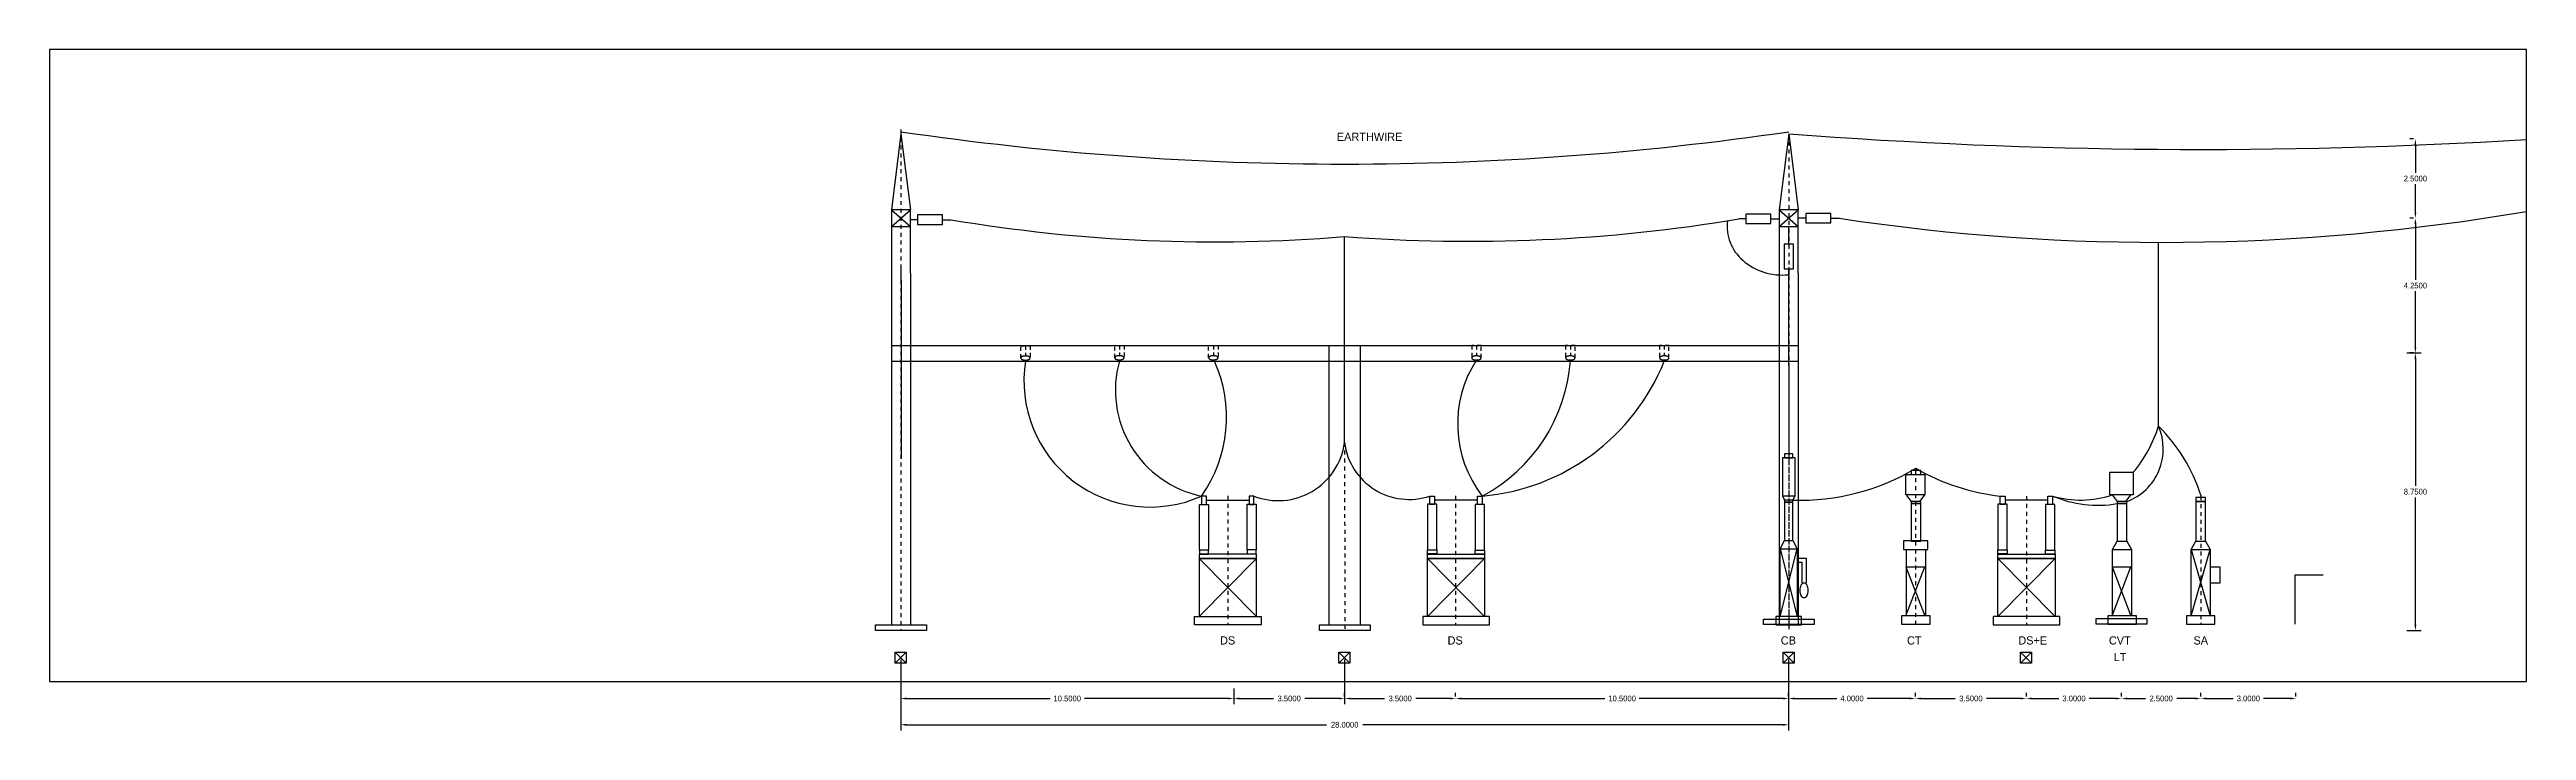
# Model space of a CAD drawing. Extents: x -47.7 to 30.4, y 1.5 to 22.9.
import ezdxf

# ---------------------------------------------------------------- set-up
doc = ezdxf.new("R2010")
doc.units = 0
doc.header["$MEASUREMENT"] = 0
doc.linetypes.add('HIDDEN2', pattern=[0.1875, 0.125, -0.0625])
doc.linetypes.add('PUTUS', pattern=[0.25, 0.125, -0.125])
doc.layers.get('0').update_dxf_attribs({"linetype": 'CONTINUOUS'})
doc.layers.get('Defpoints').update_dxf_attribs({"linetype": 'CONTINUOUS'})
doc.dimstyles.get("Standard").update_dxf_attribs({"dimtxt": 0.18, "dimasz": 0.18, "dimexe": 0.18, "dimexo": 0.0625, "dimgap": 0.09, "dimtad": 0, "dimtih": 1, "dimtoh": 1, "dimdec": 4, "dimzin": 0, "dimdsep": 46, "dimtxsty": 'Standard', "dimcen": 0.09, "dimadec": 0, "dimazin": 0, "dimtfac": 1, "dimtdec": 4, "dimtofl": 0, "dimtmove": 0, "dimatfit": 3, "dimfxl": 1, "dimtolj": 1, "dimtzin": 0, "dimarcsym": 0})

# ---------------------------------------------------------------- blocks, each defined once
blk = doc.blocks.new('*D8')
at = {"color": 0, "lineweight": -2, "transparency": 16777216}
for p, q in [((-20.826, 3.704), (-20.826, 1.467)), ((7.174, 3.704), (7.174, 1.467)), ((-20.646, 1.647), (-7.396, 1.647)), ((6.994, 1.647), (-6.256, 1.647))]:
    blk.add_line(p, q, dxfattribs=at)
at = {"color": 0, "transparency": 16777216}
for points in [[(-20.646, 1.677), (-20.646, 1.617), (-20.826, 1.647)], [(6.994, 1.677), (6.994, 1.617), (7.174, 1.647)]]:
    blk.add_solid(points, dxfattribs=at)
at = {"layer": 'Defpoints', "color": 0, "transparency": 16777216}
for p in [(-20.826, 3.767), (7.174, 3.767), (7.174, 1.647)]:
    blk.add_point(p, dxfattribs=at)
at = {"color": 0, "transparency": 16777216, "insert": (-6.826, 1.647), "char_height": 0.18, "attachment_point": 5}
blk.add_mtext('\\A1;28.0000', dxfattribs=at)
blk = doc.blocks.new('*D33')
at = {"color": 0, "lineweight": -2, "transparency": 16777216}
for p, q in [((-20.826, 3.704), (-20.826, 2.295)), ((-20.646, 2.475), (-16.116, 2.475)), ((-10.506, 2.475), (-15.036, 2.475)), ((-10.326, 2.793), (-10.326, 2.295))]:
    blk.add_line(p, q, dxfattribs=at)
at = {"color": 0, "transparency": 16777216}
for points in [[(-20.646, 2.505), (-20.646, 2.445), (-20.826, 2.475)], [(-10.506, 2.505), (-10.506, 2.445), (-10.326, 2.475)]]:
    blk.add_solid(points, dxfattribs=at)
at = {"layer": 'Defpoints', "color": 0, "transparency": 16777216}
for p in [(-20.826, 3.767), (-10.326, 2.855), (-10.326, 2.475)]:
    blk.add_point(p, dxfattribs=at)
at = {"color": 0, "transparency": 16777216, "insert": (-15.576, 2.475), "char_height": 0.18, "attachment_point": 5}
blk.add_mtext('\\A1;10.5000', dxfattribs=at)
blk = doc.blocks.new('*D34')
at = {"color": 0, "lineweight": -2, "transparency": 16777216}
for p, q in [((-6.826, 3.704), (-6.826, 2.295)), ((-10.326, 2.793), (-10.326, 2.295)), ((-10.146, 2.475), (-9.071, 2.475)), ((-7.006, 2.475), (-8.081, 2.475))]:
    blk.add_line(p, q, dxfattribs=at)
at = {"color": 0, "transparency": 16777216}
for points in [[(-10.146, 2.505), (-10.146, 2.445), (-10.326, 2.475)], [(-7.006, 2.505), (-7.006, 2.445), (-6.826, 2.475)]]:
    blk.add_solid(points, dxfattribs=at)
at = {"layer": 'Defpoints', "color": 0, "transparency": 16777216}
for p in [(-6.826, 3.767), (-10.326, 2.855), (-6.826, 2.475)]:
    blk.add_point(p, dxfattribs=at)
at = {"color": 0, "transparency": 16777216, "insert": (-8.576, 2.475), "char_height": 0.18, "attachment_point": 5}
blk.add_mtext('\\A1;3.5000', dxfattribs=at)
blk = doc.blocks.new('*D36')
at = {"color": 0, "lineweight": -2, "transparency": 16777216}
for p, q in [((-3.326, 2.538), (-3.326, 2.655)), ((-3.146, 2.475), (1.384, 2.475)), ((6.994, 2.475), (2.464, 2.475)), ((7.174, 2.538), (7.174, 2.655))]:
    blk.add_line(p, q, dxfattribs=at)
at = {"color": 0, "transparency": 16777216}
for points in [[(-3.146, 2.505), (-3.146, 2.445), (-3.326, 2.475)], [(6.994, 2.505), (6.994, 2.445), (7.174, 2.475)]]:
    blk.add_solid(points, dxfattribs=at)
at = {"layer": 'Defpoints', "color": 0, "transparency": 16777216}
for p in [(-3.326, 2.475), (-3.326, 2.475), (7.174, 2.475)]:
    blk.add_point(p, dxfattribs=at)
at = {"color": 0, "transparency": 16777216, "insert": (1.924, 2.475), "char_height": 0.18, "attachment_point": 5}
blk.add_mtext('\\A1;10.5000', dxfattribs=at)
blk = doc.blocks.new('*D37')
at = {"color": 0, "lineweight": -2, "transparency": 16777216}
for p, q in [((-6.826, 2.538), (-6.826, 2.655)), ((-6.646, 2.475), (-5.571, 2.475)), ((-3.506, 2.475), (-4.581, 2.475)), ((-3.326, 2.538), (-3.326, 2.655))]:
    blk.add_line(p, q, dxfattribs=at)
at = {"color": 0, "transparency": 16777216}
for points in [[(-6.646, 2.505), (-6.646, 2.445), (-6.826, 2.475)], [(-3.506, 2.505), (-3.506, 2.445), (-3.326, 2.475)]]:
    blk.add_solid(points, dxfattribs=at)
at = {"layer": 'Defpoints', "color": 0, "transparency": 16777216}
for p in [(-6.826, 2.475), (-6.826, 2.475), (-3.326, 2.475)]:
    blk.add_point(p, dxfattribs=at)
at = {"color": 0, "transparency": 16777216, "insert": (-5.076, 2.475), "char_height": 0.18, "attachment_point": 5}
blk.add_mtext('\\A1;3.5000', dxfattribs=at)
blk = doc.blocks.new('*D43')
at = {"color": 0, "lineweight": -2, "transparency": 16777216}
for p, q in [((7.174, 2.538), (7.174, 2.655)), ((7.354, 2.475), (8.694, 2.475)), ((10.994, 2.475), (9.654, 2.475)), ((11.174, 2.538), (11.174, 2.655))]:
    blk.add_line(p, q, dxfattribs=at)
at = {"color": 0, "transparency": 16777216}
for points in [[(7.354, 2.505), (7.354, 2.445), (7.174, 2.475)], [(10.994, 2.505), (10.994, 2.445), (11.174, 2.475)]]:
    blk.add_solid(points, dxfattribs=at)
at = {"layer": 'Defpoints', "color": 0, "transparency": 16777216}
for p in [(7.174, 2.475), (11.174, 2.475), (11.174, 2.475)]:
    blk.add_point(p, dxfattribs=at)
at = {"color": 0, "transparency": 16777216, "insert": (9.174, 2.475), "char_height": 0.18, "attachment_point": 5}
blk.add_mtext('\\A1;4.0000', dxfattribs=at)
blk = doc.blocks.new('*D44')
at = {"color": 0, "lineweight": -2, "transparency": 16777216}
for p, q in [((11.174, 2.538), (11.174, 2.655)), ((11.354, 2.475), (12.429, 2.475)), ((14.494, 2.475), (13.419, 2.475)), ((14.674, 2.538), (14.674, 2.655))]:
    blk.add_line(p, q, dxfattribs=at)
at = {"color": 0, "transparency": 16777216}
for points in [[(11.354, 2.505), (11.354, 2.445), (11.174, 2.475)], [(14.494, 2.505), (14.494, 2.445), (14.674, 2.475)]]:
    blk.add_solid(points, dxfattribs=at)
at = {"layer": 'Defpoints', "color": 0, "transparency": 16777216}
for p in [(11.174, 2.475), (14.674, 2.475), (14.674, 2.475)]:
    blk.add_point(p, dxfattribs=at)
at = {"color": 0, "transparency": 16777216, "insert": (12.924, 2.475), "char_height": 0.18, "attachment_point": 5}
blk.add_mtext('\\A1;3.5000', dxfattribs=at)
blk = doc.blocks.new('*D45')
at = {"color": 0, "lineweight": -2, "transparency": 16777216}
for p, q in [((14.674, 2.538), (14.674, 2.655)), ((14.854, 2.475), (15.694, 2.475)), ((17.494, 2.475), (16.654, 2.475)), ((17.674, 2.538), (17.674, 2.655))]:
    blk.add_line(p, q, dxfattribs=at)
at = {"color": 0, "transparency": 16777216}
for points in [[(14.854, 2.505), (14.854, 2.445), (14.674, 2.475)], [(17.494, 2.505), (17.494, 2.445), (17.674, 2.475)]]:
    blk.add_solid(points, dxfattribs=at)
at = {"layer": 'Defpoints', "color": 0, "transparency": 16777216}
for p in [(14.674, 2.475), (17.674, 2.475), (17.674, 2.475)]:
    blk.add_point(p, dxfattribs=at)
at = {"color": 0, "transparency": 16777216, "insert": (16.174, 2.475), "char_height": 0.18, "attachment_point": 5}
blk.add_mtext('\\A1;3.0000', dxfattribs=at)
blk = doc.blocks.new('*D46')
at = {"color": 0, "lineweight": -2, "transparency": 16777216}
for p, q in [((17.674, 2.538), (17.674, 2.655)), ((17.854, 2.475), (18.429, 2.475)), ((19.994, 2.475), (19.419, 2.475)), ((20.174, 2.538), (20.174, 2.655))]:
    blk.add_line(p, q, dxfattribs=at)
at = {"color": 0, "transparency": 16777216}
for points in [[(17.854, 2.505), (17.854, 2.445), (17.674, 2.475)], [(19.994, 2.505), (19.994, 2.445), (20.174, 2.475)]]:
    blk.add_solid(points, dxfattribs=at)
at = {"layer": 'Defpoints', "color": 0, "transparency": 16777216}
for p in [(17.674, 2.475), (20.174, 2.475), (20.174, 2.475)]:
    blk.add_point(p, dxfattribs=at)
at = {"color": 0, "transparency": 16777216, "insert": (18.924, 2.475), "char_height": 0.18, "attachment_point": 5}
blk.add_mtext('\\A1;2.5000', dxfattribs=at)
blk = doc.blocks.new('*D47')
at = {"color": 0, "lineweight": -2, "transparency": 16777216}
for p, q in [((20.174, 2.538), (20.174, 2.655)), ((20.354, 2.475), (21.194, 2.475)), ((22.994, 2.475), (22.154, 2.475)), ((23.174, 2.538), (23.174, 2.655))]:
    blk.add_line(p, q, dxfattribs=at)
at = {"color": 0, "transparency": 16777216}
for points in [[(20.354, 2.505), (20.354, 2.445), (20.174, 2.475)], [(22.994, 2.505), (22.994, 2.445), (23.174, 2.475)]]:
    blk.add_solid(points, dxfattribs=at)
at = {"layer": 'Defpoints', "color": 0, "transparency": 16777216}
for p in [(20.174, 2.475), (23.174, 2.475), (23.174, 2.475)]:
    blk.add_point(p, dxfattribs=at)
at = {"color": 0, "transparency": 16777216, "insert": (21.674, 2.475), "char_height": 0.18, "attachment_point": 5}
blk.add_mtext('\\A1;3.0000', dxfattribs=at)
blk = doc.blocks.new('*D19')
at = {"color": 0, "lineweight": -2, "transparency": 16777216}
for p, q in [((26.671, 13.372), (27.122, 13.372)), ((26.942, 13.192), (26.942, 9.177)), ((26.942, 4.802), (26.942, 8.817)), ((26.671, 4.622), (27.122, 4.622))]:
    blk.add_line(p, q, dxfattribs=at)
at = {"color": 0, "transparency": 16777216}
for points in [[(26.912, 13.192), (26.972, 13.192), (26.942, 13.372)], [(26.912, 4.802), (26.972, 4.802), (26.942, 4.622)]]:
    blk.add_solid(points, dxfattribs=at)
at = {"layer": 'Defpoints', "color": 0, "transparency": 16777216}
for p in [(26.608, 13.372), (26.942, 13.372), (26.608, 4.622)]:
    blk.add_point(p, dxfattribs=at)
at = {"color": 0, "transparency": 16777216, "insert": (26.942, 8.997), "char_height": 0.18, "attachment_point": 5}
blk.add_mtext('\\A1;8.7500', dxfattribs=at)
blk = doc.blocks.new('*D20')
at = {"color": 0, "lineweight": -2, "transparency": 16777216}
for p, q in [((26.879, 17.622), (26.762, 17.622)), ((26.942, 17.442), (26.942, 15.677)), ((26.942, 13.552), (26.942, 15.317)), ((26.879, 13.372), (26.762, 13.372))]:
    blk.add_line(p, q, dxfattribs=at)
at = {"color": 0, "transparency": 16777216}
for points in [[(26.912, 17.442), (26.972, 17.442), (26.942, 17.622)], [(26.912, 13.552), (26.972, 13.552), (26.942, 13.372)]]:
    blk.add_solid(points, dxfattribs=at)
at = {"layer": 'Defpoints', "color": 0, "transparency": 16777216}
for p in [(26.942, 17.622), (26.942, 17.622), (26.942, 13.372)]:
    blk.add_point(p, dxfattribs=at)
at = {"color": 0, "transparency": 16777216, "insert": (26.942, 15.497), "char_height": 0.18, "attachment_point": 5}
blk.add_mtext('\\A1;4.2500', dxfattribs=at)
blk = doc.blocks.new('*D21')
at = {"color": 0, "lineweight": -2, "transparency": 16777216}
for p, q in [((26.879, 20.122), (26.762, 20.122)), ((26.942, 19.942), (26.942, 19.052)), ((26.942, 17.802), (26.942, 18.692)), ((26.879, 17.622), (26.762, 17.622))]:
    blk.add_line(p, q, dxfattribs=at)
at = {"color": 0, "transparency": 16777216}
for points in [[(26.912, 19.942), (26.972, 19.942), (26.942, 20.122)], [(26.912, 17.802), (26.972, 17.802), (26.942, 17.622)]]:
    blk.add_solid(points, dxfattribs=at)
at = {"layer": 'Defpoints', "color": 0, "transparency": 16777216}
for p in [(26.942, 20.122), (26.942, 20.122), (26.942, 17.622)]:
    blk.add_point(p, dxfattribs=at)
at = {"color": 0, "transparency": 16777216, "insert": (26.942, 18.872), "char_height": 0.18, "attachment_point": 5}
blk.add_mtext('\\A1;2.5000', dxfattribs=at)

msp = doc.modelspace()

# ---------------------------------------------------------------- linework, layer by layer
at = {"linetype": 'Continuous'}
for p, q in [((-47.67067, 22.9415), (-47.67067, 3.00699)), ((30.44455, 22.9415), (-47.67067, 22.9415)), ((30.44455, 3.00699), (30.44455, 22.9415)), ((-11.11508, 7.14957), (-11.40559, 7.14957)), ((-11.40559, 7.14957), (-11.40559, 7.025)), ((-11.11508, 7.025), (-11.11508, 7.14957)), ((-9.61243, 7.16161), (-9.90294, 7.16161)), ((-9.90294, 7.16161), (-9.90294, 7.03704)), ((-9.90294, 7.03704), (-9.61243, 7.03704)), ((-9.61243, 7.03704), (-9.61243, 7.16161)), ((-4.21194, 7.03704), (-4.21194, 7.16161)), ((-4.21194, 7.16161), (-3.92143, 7.16161)), ((-3.92143, 7.03704), (-4.21194, 7.03704)), ((-3.92143, 7.16161), (-3.92143, 7.03704)), ((-2.7093, 7.025), (-2.7093, 7.14957)), ((-2.7093, 7.14957), (-2.41879, 7.14957)), ((-2.41879, 7.14957), (-2.41879, 7.025)), ((10.79744, 7.44259), (10.79744, 7.17666)), ((11.56604, 7.44259), (10.79744, 7.44259)), ((10.79744, 7.17666), (11.56604, 7.17666)), ((11.56604, 7.17666), (11.56604, 7.44259)), ((13.77747, 7.03704), (13.77747, 7.16161)), ((13.77747, 7.16161), (14.06798, 7.16161)), ((14.06798, 7.03704), (13.77747, 7.03704)), ((14.06798, 7.16161), (14.06798, 7.03704)), ((15.28011, 7.025), (15.28011, 7.14957)), ((15.28011, 7.14957), (15.57063, 7.14957)), ((15.57063, 7.14957), (15.57063, 7.025)), ((-11.40559, 7.025), (-11.11508, 7.025)), ((-2.41879, 7.025), (-2.7093, 7.025)), ((15.57063, 7.025), (15.28011, 7.025)), ((-47.67067, 3.00699), (30.44455, 3.00699))]:
    msp.add_line(p, q, dxfattribs=at)
at = {"linetype": 'PUTUS'}
for p, q in [((-20.81874, 20.4146), (-20.81874, 4.62233)), ((7.18007, 20.28516), (7.18007, 4.62233)), ((-6.83119, 10.54372), (-6.81933, 4.62233)), ((7.17995, 10.20433), (7.17995, 4.79931)), ((11.17449, 9.67129), (11.17449, 4.82133)), ((-10.50551, 8.86665), (-10.50551, 4.79459)), ((-3.32551, 8.86665), (-3.32551, 4.79459)), ((14.67449, 8.86085), (14.67449, 4.796)), ((20.17449, 8.85684), (20.17449, 4.81864))]:
    msp.add_line(p, q, dxfattribs=at)
at = {"color": 7}
for p, q in [((-20.81874, 20.28516), (-21.11873, 17.88446)), ((-20.81874, 20.28516), (-20.51875, 17.88446)), ((7.18007, 20.28516), (6.88008, 17.88446)), ((7.18007, 20.28516), (7.48006, 17.88446)), ((-20.29492, 17.57366), (-20.51875, 17.57366)), ((-19.50854, 17.57366), (-19.24989, 17.57366)), ((5.83062, 17.59892), (5.60679, 17.59892)), ((6.617, 17.59892), (6.87566, 17.59892)), ((7.72266, 17.61992), (7.49883, 17.61992)), ((8.50904, 17.61992), (8.76769, 17.61992)), ((-21.11873, 15.89374), (-21.11873, 4.79708)), ((-21.11873, 15.89374), (-21.11873, 4.79708)), ((-20.51875, 15.89374), (-20.51875, 4.79708)), ((-20.51875, 15.89374), (-20.51875, 4.79708)), ((6.88008, 15.89374), (6.88008, 4.79708)), ((7.18007, 15.71217), (7.18007, 15.89374)), ((7.48006, 15.89374), (7.48006, 4.79708)), ((-7.32077, 13.60055), (-7.32077, 4.79708)), ((-6.34161, 13.60055), (-6.34161, 4.79708))]:
    msp.add_line(p, q, dxfattribs=at)
for p, q in [((-21.11873, 17.88446), (-21.11873, 17.36021)), ((-20.51875, 17.88446), (-21.11873, 17.88446)), ((-21.11873, 17.88446), (-20.51875, 17.36021)), ((-21.11873, 17.36021), (-20.51875, 17.88446)), ((-21.11873, 17.36021), (-21.11873, 15.89374)), ((-21.11873, 17.36021), (-20.51875, 17.36021)), ((-20.51875, 17.36021), (-20.51875, 17.88446)), ((-20.51875, 15.89374), (-20.51875, 17.36021)), ((6.88008, 17.88446), (6.88008, 17.36021)), ((7.48006, 17.88446), (6.88008, 17.88446)), ((6.88008, 17.88446), (7.48006, 17.36021)), ((6.88008, 17.36021), (7.48006, 17.88446)), ((6.88008, 17.36021), (6.88008, 15.89374)), ((6.88008, 17.36021), (7.48006, 17.36021)), ((7.48006, 17.36021), (7.48006, 17.88446)), ((7.48006, 15.89374), (7.48006, 17.36021)), ((7.18007, 16.08092), (7.18007, 15.82203)), ((-21.12986, 13.60866), (7.46892, 13.60866)), ((-21.12986, 13.11777), (7.46892, 13.11777)), ((7.04396, 10.26116), (7.04396, 10.26116)), ((7.04396, 10.26116), (7.04396, 10.26116)), ((7.04396, 10.26116), (7.04396, 10.26116)), ((7.04396, 10.26116), (7.04396, 10.26116)), ((7.04396, 10.19453), (7.04396, 10.06126)), ((7.31087, 10.19453), (7.04396, 10.19453)), ((7.17742, 10.26116), (7.17742, 10.19453)), ((7.31087, 10.06126), (7.31087, 10.19453)), ((7.04396, 10.06126), (7.31087, 10.06126)), ((11.0397, 9.73408), (11.0397, 9.73408)), ((11.0397, 9.73408), (11.0397, 9.73408)), ((11.0397, 9.73408), (11.0397, 9.73408)), ((11.0397, 9.73408), (11.0397, 9.73408)), ((11.0397, 9.66855), (11.0397, 9.53748)), ((11.33969, 9.66855), (11.0397, 9.66855)), ((11.0397, 9.53748), (11.33969, 9.53748)), ((11.1897, 9.73408), (11.1897, 9.66855)), ((11.33969, 9.53748), (11.33969, 9.66855)), ((-11.33666, 8.85952), (-11.33666, 8.59739)), ((-11.18667, 8.85952), (-11.33666, 8.85952)), ((-11.33666, 8.59739), (-11.18667, 8.59739)), ((-11.18667, 8.59739), (-11.18667, 8.85952)), ((-11.18667, 8.72845), (-9.83672, 8.72845)), ((-9.83672, 8.85952), (-9.83672, 8.59739)), ((-9.68673, 8.85952), (-9.83672, 8.85952)), ((-9.83672, 8.59739), (-9.68673, 8.59739)), ((-9.68673, 8.59739), (-9.68673, 8.85952)), ((-4.13764, 8.59739), (-4.13764, 8.85952)), ((-4.13764, 8.85952), (-3.98765, 8.85952)), ((-3.98765, 8.59739), (-4.13764, 8.59739)), ((-3.98765, 8.85952), (-3.98765, 8.59739)), ((-2.6377, 8.72845), (-3.98765, 8.72845)), ((-2.6377, 8.59739), (-2.6377, 8.85952)), ((-2.6377, 8.85952), (-2.48771, 8.85952)), ((-2.48771, 8.59739), (-2.6377, 8.59739)), ((-2.48771, 8.85952), (-2.48771, 8.59739)), ((6.97724, 8.86183), (7.04396, 8.72856)), ((7.04396, 8.72856), (7.04396, 8.66192)), ((7.31087, 8.72856), (7.04396, 8.72856)), ((7.04396, 8.66192), (7.31087, 8.66192)), ((7.31087, 8.72856), (7.3776, 8.86183)), ((7.31087, 8.66192), (7.31087, 8.72856)), ((10.88971, 8.88217), (11.0397, 8.68558)), ((11.0397, 8.68558), (11.0397, 8.62004)), ((11.33969, 8.68558), (11.0397, 8.68558)), ((11.0397, 8.62004), (11.33969, 8.62004)), ((11.32117, 8.70257), (11.46931, 8.89673)), ((11.33969, 8.62004), (11.33969, 8.68558)), ((13.85177, 8.59739), (13.85177, 8.85952)), ((13.85177, 8.85952), (14.00176, 8.85952)), ((14.00176, 8.59739), (13.85177, 8.59739)), ((14.00176, 8.85952), (14.00176, 8.59739)), ((15.35171, 8.72845), (14.00176, 8.72845)), ((15.35171, 8.59739), (15.35171, 8.85952)), ((15.35171, 8.85952), (15.5017, 8.85952)), ((15.5017, 8.59739), (15.35171, 8.59739)), ((15.5017, 8.85952), (15.5017, 8.59739)), ((17.37958, 8.89767), (17.54071, 8.68506)), ((17.54116, 8.68558), (17.54116, 8.62004)), ((17.84115, 8.68558), (17.54116, 8.68558)), ((17.54116, 8.62004), (17.84115, 8.62004)), ((17.82263, 8.70257), (17.97077, 8.89673)), ((17.84115, 8.62004), (17.84115, 8.68558)), ((20.01956, 8.81664), (20.01956, 8.68558)), ((20.31954, 8.81664), (20.01956, 8.81664)), ((20.01956, 8.68558), (20.31954, 8.68558)), ((20.17449, 8.88424), (20.17449, 8.81871)), ((20.31954, 8.68558), (20.31954, 8.81664)), ((6.91051, 7.19595), (7.04396, 7.46249)), ((7.31087, 7.46249), (7.44433, 7.19595)), ((17.39116, 7.17835), (17.54116, 7.44048)), ((17.84115, 7.44048), (17.99114, 7.17835)), ((19.86956, 7.17835), (20.01956, 7.44048)), ((20.31954, 7.44048), (20.46954, 7.17835)), ((-11.41166, 7.02464), (-11.41166, 6.89357)), ((-9.61173, 7.02464), (-11.41166, 7.02464)), ((-11.41166, 6.89357), (-9.61173, 6.89357)), ((-9.61173, 6.89357), (-9.61173, 7.02464)), ((-4.21264, 6.89357), (-4.21264, 7.02464)), ((-4.21264, 7.02464), (-2.41271, 7.02464)), ((-2.41271, 6.89357), (-4.21264, 6.89357)), ((-2.41271, 7.02464), (-2.41271, 6.89357)), ((13.77677, 6.89357), (13.77677, 7.02464)), ((13.77677, 7.02464), (15.5767, 7.02464)), ((15.5767, 6.89357), (13.77677, 6.89357)), ((15.5767, 7.02464), (15.5767, 6.89357)), ((20.4825, 6.63145), (20.77878, 6.63145)), ((20.77878, 6.63145), (20.77878, 6.11367)), ((23.14516, 4.81922), (23.14516, 6.37256)), ((23.14516, 6.37256), (24.03401, 6.37256)), ((20.77878, 6.11367), (20.4825, 6.11367)), ((-20.99933, 3.59276), (-20.6517, 3.94039)), ((-20.99933, 3.94039), (-20.6517, 3.59276)), ((-7.01305, 3.59276), (-6.66542, 3.94039)), ((-7.01305, 3.94039), (-6.66542, 3.59276)), ((7.00067, 3.59276), (7.3483, 3.94039)), ((7.00067, 3.94039), (7.3483, 3.59276)), ((14.49115, 3.59276), (14.83878, 3.94039)), ((14.49115, 3.94039), (14.83878, 3.59276))]:
    msp.add_line(p, q)
at = {"color": 131}
for p, q in [((-19.50854, 17.72606), (-20.29492, 17.72606)), ((-20.29492, 17.72606), (-20.29492, 17.42608)), ((-20.29492, 17.42608), (-19.50854, 17.42608)), ((-19.50854, 17.42608), (-19.50854, 17.72606)), ((6.617, 17.75132), (5.83062, 17.75132)), ((5.83062, 17.75132), (5.83062, 17.45133)), ((5.83062, 17.45133), (6.617, 17.45133)), ((6.617, 17.45133), (6.617, 17.75132)), ((8.50904, 17.77232), (7.72266, 17.77232)), ((7.72266, 17.77232), (7.72266, 17.47234)), ((7.72266, 17.47234), (8.50904, 17.47234)), ((8.50904, 17.47234), (8.50904, 17.77232)), ((7.03008, 16.80859), (7.03008, 16.02221)), ((7.33006, 16.80859), (7.03008, 16.80859)), ((7.33006, 16.02221), (7.33006, 16.80859)), ((7.03008, 16.02221), (7.33006, 16.02221))]:
    msp.add_line(p, q, dxfattribs=at)
at = {"color": 33}
for p, q in [((7.18007, 16.80859), (7.18007, 17.36021)), ((18.84016, 11.06538), (18.84016, 16.85893)), ((-20.81071, 15.65452), (-20.81071, 16.02221)), ((-20.81071, 11.96916), (-20.81071, 10.03328))]:
    msp.add_line(p, q, dxfattribs=at)
at = {"color": 33, "linetype": 'Continuous'}
for p, q in [((-6.83119, 10.54372), (-6.83119, 17.04272)), ((-20.81071, 15.65452), (-20.81071, 11.96916)), ((7.1665, 16.02221), (7.18007, 9.94309))]:
    msp.add_line(p, q, dxfattribs=at)
at = {"color": 131, "linetype": 'HIDDEN2'}
for p, q in [((-20.81071, 14.92903), (-20.81071, 14.73486)), ((-17.04112, 13.60055), (-16.74484, 13.60055)), ((-17.04112, 13.21221), (-17.04112, 13.60055)), ((-16.89298, 13.60055), (-16.89298, 13.27694)), ((-16.74484, 13.60055), (-16.74484, 13.21221)), ((-14.07828, 13.22017), (-14.07828, 13.6085)), ((-14.07828, 13.6085), (-13.782, 13.6085)), ((-13.93014, 13.6085), (-13.93014, 13.28489)), ((-13.782, 13.6085), (-13.782, 13.22017)), ((-11.11545, 13.6085), (-10.81916, 13.6085)), ((-11.11545, 13.22017), (-11.11545, 13.6085)), ((-10.96731, 13.6085), (-10.96731, 13.28489)), ((-10.81916, 13.6085), (-10.81916, 13.22017)), ((-2.52322, 13.60371), (-2.8195, 13.60371)), ((-2.8195, 13.60371), (-2.8195, 13.21537)), ((-2.67136, 13.60371), (-2.67136, 13.28009)), ((-2.52322, 13.21537), (-2.52322, 13.60371)), ((0.43962, 13.60371), (0.14333, 13.60371)), ((0.14333, 13.60371), (0.14333, 13.21537)), ((0.29147, 13.60371), (0.29147, 13.28009)), ((0.43962, 13.21537), (0.43962, 13.60371)), ((3.40245, 13.60371), (3.10617, 13.60371)), ((3.10617, 13.60371), (3.10617, 13.21537)), ((3.25431, 13.60371), (3.25431, 13.28009)), ((3.40245, 13.21537), (3.40245, 13.60371))]:
    msp.add_line(p, q, dxfattribs=at)
at = {"color": 247}
for p, q in [((6.97724, 10.06126), (6.97724, 8.86183)), ((7.3776, 10.06126), (6.97724, 10.06126)), ((7.3776, 8.86183), (7.3776, 10.06126)), ((10.87675, 8.89673), (10.87675, 9.54396)), ((10.87675, 9.54396), (11.46931, 9.54396)), ((11.46931, 9.54396), (11.46931, 8.89673)), ((17.30413, 8.89673), (17.30413, 9.60868)), ((17.30413, 9.60868), (18.04484, 9.60868)), ((18.04484, 9.60868), (18.04484, 8.89673)), ((6.97724, 8.86183), (7.3776, 8.86183)), ((7.04396, 8.66192), (7.04396, 7.46249)), ((7.31087, 8.66192), (7.04396, 8.66192)), ((7.31087, 7.46249), (7.31087, 8.66192)), ((11.46931, 8.89673), (10.87675, 8.89673)), ((11.0397, 8.62004), (11.0397, 7.44048)), ((11.33969, 8.62004), (11.0397, 8.62004)), ((11.33969, 7.44048), (11.33969, 8.62004)), ((18.04484, 8.89673), (17.30413, 8.89673)), ((17.54116, 8.62004), (17.54116, 7.44048)), ((17.84115, 8.62004), (17.54116, 8.62004)), ((17.84115, 7.44048), (17.84115, 8.62004)), ((20.01956, 8.68558), (20.01956, 7.44048)), ((20.31954, 8.68558), (20.01956, 8.68558)), ((20.31954, 7.44048), (20.31954, 8.68558)), ((7.04396, 7.46249), (7.31087, 7.46249)), ((7.04396, 7.46249), (7.31087, 7.46249)), ((11.0397, 7.44048), (11.33969, 7.44048)), ((11.0397, 7.44048), (11.33969, 7.44048)), ((11.0397, 7.44048), (11.33969, 7.44048)), ((17.54116, 7.44048), (17.84115, 7.44048)), ((17.54116, 7.44048), (17.84115, 7.44048)), ((17.54116, 7.44048), (17.84115, 7.44048)), ((20.01956, 7.44048), (20.31954, 7.44048)), ((20.01956, 7.44048), (20.31954, 7.44048)), ((7.46245, 6.90308), (7.72607, 6.90308)), ((7.46245, 6.77146), (7.59426, 6.77146)), ((7.59426, 6.77146), (7.59426, 6.11333)), ((7.72607, 6.90308), (7.72607, 6.11333))]:
    msp.add_line(p, q, dxfattribs=at)
at = {"color": 247, "linetype": 'Continuous'}
for p, q in [((-11.40503, 7.14993), (-11.40503, 8.59446)), ((-11.40503, 8.59446), (-11.11553, 8.59446)), ((-11.11553, 8.59446), (-11.11553, 7.14993)), ((-9.90238, 7.16197), (-9.90238, 8.6065)), ((-9.90238, 8.6065), (-9.61288, 8.6065)), ((-9.61288, 8.6065), (-9.61288, 7.16197)), ((-3.92199, 8.6065), (-4.21149, 8.6065)), ((-4.21149, 8.6065), (-4.21149, 7.16197)), ((-3.92199, 7.16197), (-3.92199, 8.6065)), ((-2.41934, 8.59446), (-2.70884, 8.59446)), ((-2.70884, 8.59446), (-2.70884, 7.14993)), ((-2.41934, 7.14993), (-2.41934, 8.59446)), ((14.06742, 8.6065), (13.77792, 8.6065)), ((13.77792, 8.6065), (13.77792, 7.16197)), ((14.06742, 7.16197), (14.06742, 8.6065)), ((15.57007, 8.59446), (15.28057, 8.59446)), ((15.28057, 8.59446), (15.28057, 7.14993)), ((15.57007, 7.14993), (15.57007, 8.59446)), ((-11.11553, 7.14993), (-11.40503, 7.14993)), ((-9.61288, 7.16197), (-9.90238, 7.16197)), ((-4.21149, 7.16197), (-3.92199, 7.16197)), ((-2.70884, 7.14993), (-2.41934, 7.14993)), ((13.77792, 7.16197), (14.06742, 7.16197)), ((15.28057, 7.14993), (15.57007, 7.14993))]:
    msp.add_line(p, q, dxfattribs=at)
at = {"color": 15}
for p, q in [((6.91051, 5.06362), (7.44433, 7.19595)), ((6.91051, 7.19595), (7.44433, 5.06362)), ((6.91051, 5.06362), (6.91051, 7.19595)), ((6.91051, 7.19595), (7.44433, 7.19595)), ((7.44433, 7.19595), (7.44433, 5.06362)), ((10.88971, 5.08135), (10.88971, 7.17835)), ((10.88971, 7.17835), (11.48968, 7.17835)), ((11.48968, 7.17835), (11.48968, 5.08135)), ((17.39116, 5.08135), (17.39116, 7.17835)), ((17.39116, 7.17835), (17.99114, 7.17835)), ((17.99114, 7.17835), (17.99114, 5.08135)), ((19.86956, 5.08135), (19.86956, 7.17835)), ((19.86956, 7.17835), (20.46954, 7.17835)), ((19.86956, 5.08135), (20.46954, 7.17835)), ((19.86956, 7.17835), (20.46954, 5.08135)), ((20.46954, 7.17835), (20.46954, 5.08135)), ((-11.41166, 6.89357), (-11.41166, 5.05869)), ((-9.61173, 6.89357), (-11.41166, 6.89357)), ((-11.41166, 6.89357), (-9.61173, 5.05869)), ((-11.41166, 5.05869), (-9.61173, 6.89357)), ((-9.61173, 5.05869), (-9.61173, 6.89357)), ((-4.21264, 5.05869), (-4.21264, 6.89357)), ((-4.21264, 6.89357), (-2.41271, 6.89357)), ((-2.41271, 6.89357), (-4.21264, 5.05869)), ((-2.41271, 5.05869), (-4.21264, 6.89357)), ((-2.41271, 6.89357), (-2.41271, 5.05869)), ((13.77677, 5.05869), (13.77677, 6.89357)), ((13.77677, 6.89357), (15.5767, 6.89357)), ((15.5767, 6.89357), (13.77677, 5.05869)), ((15.5767, 5.05869), (13.77677, 6.89357)), ((15.5767, 6.89357), (15.5767, 5.05869)), ((-21.61871, 4.62233), (-21.61871, 4.79708)), ((-21.61871, 4.79708), (-20.01877, 4.79708)), ((-21.61871, 4.62233), (-21.61871, 4.79708)), ((-21.61871, 4.79708), (-20.01877, 4.79708)), ((-20.01877, 4.79708), (-20.01877, 4.62233)), ((-20.01877, 4.79708), (-20.01877, 4.62233)), ((-11.56165, 4.79657), (-11.56165, 5.05869)), ((-11.56165, 5.05869), (-9.46174, 5.05869)), ((-9.46174, 4.79657), (-11.56165, 4.79657)), ((-11.41166, 5.05869), (-9.61173, 5.05869)), ((-9.46174, 5.05869), (-9.46174, 4.79657)), ((-7.6193, 4.62233), (-7.6193, 4.79708)), ((-7.6193, 4.79708), (-6.01937, 4.79708)), ((-6.01937, 4.79708), (-6.01937, 4.62233)), ((-4.36263, 5.05869), (-4.36263, 4.79657)), ((-2.26272, 5.05869), (-4.36263, 5.05869)), ((-4.36263, 4.79657), (-2.26272, 4.79657)), ((-2.41271, 5.05869), (-4.21264, 5.05869)), ((-2.26272, 4.79657), (-2.26272, 5.05869)), ((6.38011, 4.80455), (6.38011, 4.97931)), ((6.38011, 4.97931), (7.98004, 4.97931)), ((7.98004, 4.80455), (6.38011, 4.80455)), ((6.77705, 5.06362), (6.77705, 4.79708)), ((7.57778, 5.06362), (6.77705, 5.06362)), ((6.77705, 4.79708), (7.57778, 4.79708)), ((7.44433, 5.06362), (6.91051, 5.06362)), ((7.57778, 4.79708), (7.57778, 5.06362)), ((7.98004, 4.97931), (7.98004, 4.80455)), ((10.73971, 5.08135), (10.73971, 4.81922)), ((11.63968, 5.08135), (10.73971, 5.08135)), ((10.73971, 4.81922), (11.63968, 4.81922)), ((11.48968, 5.08135), (10.88971, 5.08135)), ((11.63968, 4.81922), (11.63968, 5.08135)), ((13.62678, 5.05869), (13.62678, 4.79657)), ((15.72669, 5.05869), (13.62678, 5.05869)), ((13.62678, 4.79657), (15.72669, 4.79657)), ((15.5767, 5.05869), (13.77677, 5.05869)), ((15.72669, 4.79657), (15.72669, 5.05869)), ((16.87452, 4.81922), (16.87452, 4.99397)), ((16.87452, 4.99397), (18.47445, 4.99397)), ((18.47445, 4.81922), (16.87452, 4.81922)), ((17.24117, 5.08135), (17.24117, 4.81922)), ((18.14113, 5.08135), (17.24117, 5.08135)), ((17.24117, 4.81922), (18.14113, 4.81922)), ((17.99114, 5.08135), (17.39116, 5.08135)), ((18.14113, 4.81922), (18.14113, 5.08135)), ((18.47445, 4.99397), (18.47445, 4.81922)), ((19.71957, 5.08135), (19.71957, 4.81922)), ((20.61953, 5.08135), (19.71957, 5.08135)), ((19.71957, 4.81922), (20.61953, 4.81922)), ((20.46954, 5.08135), (19.86956, 5.08135)), ((20.61953, 4.81922), (20.61953, 5.08135)), ((-20.01877, 4.62233), (-21.61871, 4.62233)), ((-20.01877, 4.62233), (-21.61871, 4.62233)), ((-6.01937, 4.62233), (-7.6193, 4.62233))]:
    msp.add_line(p, q, dxfattribs=at)
at = {"color": 15, "linetype": 'Continuous'}
for p, q in [((10.87675, 5.07811), (11.46931, 6.63145)), ((10.87675, 6.63145), (11.46931, 5.07811)), ((10.87675, 6.63145), (11.46931, 6.63145)), ((17.3782, 5.07811), (17.97077, 6.63145)), ((17.3782, 6.63145), (17.97077, 5.07811)), ((17.3782, 6.63145), (17.97077, 6.63145))]:
    msp.add_line(p, q, dxfattribs=at)
for points in [[(-20.99933, 3.59276), (-20.99933, 3.94039), (-20.6517, 3.94039), (-20.6517, 3.59276)], [(-7.01305, 3.59276), (-7.01305, 3.94039), (-6.66542, 3.94039), (-6.66542, 3.59276)], [(7.00067, 3.59276), (7.00067, 3.94039), (7.3483, 3.94039), (7.3483, 3.59276)], [(14.49115, 3.59276), (14.49115, 3.94039), (14.83878, 3.94039), (14.83878, 3.59276)]]:
    msp.add_lwpolyline(points, close=True)
at = {"color": 33}
for centre, radius, start, end in [((-6.81933, 115.84958), 96.52034, 261.6603475, 278.3396525), ((20.11103, 189.47967), 169.68793, 265.6295766, 273.4913136), ((-10.90493, 67.26042), 50.38266, 260.4660809, 274.6377705), ((-2.90797, 68.66041), 51.76657, 265.653566, 279.4672479), ((18.92732, 85.05307), 68.19419, 261.4321312, 279.7232101), ((-12.96193, 12.49298), 3.98039, 170.9689855, 294.099287), ((-10.64448, 12.19999), 3.41144, 164.3934127, 258.2934213), ((-14.87122, 11.34431), 4.32057, 324.8928136, 24.23439), ((0.46054, 11.13519), 3.72436, 147.2376979, 217.6636078), ((-3.0711, 15.64671), 6.81222, 274.9127561, 338.2081613), ((-4.9565, 13.50685), 5.26238, 297.9784677, 355.7599442), ((17.21629, 10.34748), 1.77549, 290.6057469, 23.8498587), ((14.78587, 12.33346), 4.24798, 320.1014377, 342.6315628), ((15.11927, 7.29039), 5.30053, 17.4994321, 45.413446), ((-8.92067, 10.82353), 2.10813, 248.6917605, 352.3727075), ((-4.79089, 10.81078), 2.05771, 187.4571082, 288.5096613), ((7.51014, 15.94395), 7.21814, 268.4180736, 300.6481681), ((14.60011, 15.62622), 6.80795, 239.9373855, 263.6891808), ((16.38124, 11.89451), 3.15987, 253.8384695, 288.4313285), ((16.93986, 12.30333), 3.73205, 247.3342489, 279.2717508)]:
    msp.add_arc(centre, radius, start, end, dxfattribs=at)
at = {"color": 33, "linetype": 'Continuous'}
msp.add_ellipse((6.98303, 17.36021), major_axis=(1.75049, 0), ratio=0.87378981, start_param=3.0238734, end_param=4.81837334, dxfattribs=at)
at = {"color": 131, "linetype": 'HIDDEN2'}
for centre, major_axis, start_param, end_param in [((-13.93014, 13.02675), (-0.29543, 0), -1.57079633, -1.36657676), ((-13.93014, 13.02675), (-0.29543, 0), 4.50816941, 4.71238898), ((-10.96731, 13.02675), (-0.29543, 0), -1.57079633, -1.36657676), ((-10.96731, 13.02675), (-0.29543, 0), 4.50816941, 4.71238898), ((-2.67136, 13.02195), (0.29543, 0), 1.57079633, 1.7750159), ((-2.67136, 13.02195), (0.29543, 0), 1.36657676, 1.57079633), ((0.29147, 13.02195), (0.29543, 0), 1.57079633, 1.7750159), ((0.29147, 13.02195), (0.29543, 0), 1.36657676, 1.57079633), ((3.25431, 13.02195), (0.29543, 0), 1.57079633, 1.7750159), ((3.25431, 13.02195), (0.29543, 0), 1.36657676, 1.57079633), ((-17.00179, 13.21221), (0.03933, 0), 2.44975684, 3.14159265), ((-17.00179, 13.21221), (-0.03933, 0), 0, 0.69183581), ((-16.95016, 13.17484), (0.10638, 0), 2.03444394, 2.44975684), ((-16.95016, 13.24959), (-0.10638, 0), 0.69183581, 1.10714872), ((-16.91569, 13.1146), (0.18346, 0), 1.7750159, 2.03444394), ((-16.91569, 13.30983), (-0.18346, 0), 1.10714872, 1.36657676), ((-16.89298, 13.0188), (-0.29543, 0), -1.57079633, -1.36657676), ((-16.89298, 13.40563), (0.29543, 0), 4.50816941, 4.71238898), ((-16.89298, 13.0188), (-0.29543, 0), 4.50816941, 4.71238898), ((-16.89298, 13.40563), (-0.29543, 0), 1.57079633, 1.7750159), ((-16.87027, 13.1146), (0.18346, 0), 1.10714872, 1.36657676), ((-16.87027, 13.30983), (-0.18346, 0), 1.7750159, 2.03444394), ((-16.8358, 13.17484), (0.10638, 0), 0.69183581, 1.10714872), ((-16.8358, 13.24959), (0.10638, 0), -1.10714872, -0.69183581), ((-16.78417, 13.21221), (0.03933, 0), 0, 0.69183581), ((-16.78417, 13.21221), (0.03933, 0), -0.69183581, 0), ((-14.03895, 13.22017), (0.03933, 0), 2.44975684, 3.14159265), ((-14.03895, 13.22017), (-0.03933, 0), 0, 0.69183581), ((-13.98732, 13.18279), (0.10638, 0), 2.03444394, 2.44975684), ((-13.98732, 13.25754), (-0.10638, 0), 0.69183581, 1.10714872), ((-13.95285, 13.12255), (0.18346, 0), 1.7750159, 2.03444394), ((-13.95285, 13.31778), (-0.18346, 0), 1.10714872, 1.36657676), ((-13.93014, 13.41358), (0.29543, 0), 4.50816941, 4.71238898), ((-13.93014, 13.41358), (-0.29543, 0), 1.57079633, 1.7750159), ((-13.90744, 13.12255), (0.18346, 0), 1.10714872, 1.36657676), ((-13.90744, 13.31778), (-0.18346, 0), 1.7750159, 2.03444394), ((-13.87297, 13.18279), (0.10638, 0), 0.69183581, 1.10714872), ((-13.87297, 13.25754), (0.10638, 0), -1.10714872, -0.69183581), ((-13.82133, 13.22017), (0.03933, 0), 0, 0.69183581), ((-13.82133, 13.22017), (0.03933, 0), -0.69183581, 0), ((-11.07612, 13.22017), (0.03933, 0), 2.44975684, 3.14159265), ((-11.07612, 13.22017), (-0.03933, 0), 0, 0.69183581), ((-11.02448, 13.18279), (0.10638, 0), 2.03444394, 2.44975684), ((-11.02448, 13.25754), (-0.10638, 0), 0.69183581, 1.10714872), ((-10.99001, 13.12255), (0.18346, 0), 1.7750159, 2.03444394), ((-10.99001, 13.31778), (-0.18346, 0), 1.10714872, 1.36657676), ((-10.96731, 13.41358), (0.29543, 0), 4.50816941, 4.71238898), ((-10.96731, 13.41358), (-0.29543, 0), 1.57079633, 1.7750159), ((-10.9446, 13.12255), (0.18346, 0), 1.10714872, 1.36657676), ((-10.9446, 13.31778), (-0.18346, 0), 1.7750159, 2.03444394), ((-10.91013, 13.18279), (0.10638, 0), 0.69183581, 1.10714872), ((-10.91013, 13.25754), (0.10638, 0), -1.10714872, -0.69183581), ((-10.8585, 13.22017), (0.03933, 0), 0, 0.69183581), ((-10.8585, 13.22017), (0.03933, 0), -0.69183581, 0), ((-2.78017, 13.21537), (0.03933, 0), 2.44975684, 3.14159265), ((-2.78017, 13.21537), (-0.03933, 0), 0, 0.69183581), ((-2.72854, 13.178), (0.10638, 0), 2.03444394, 2.44975684), ((-2.72854, 13.25275), (-0.10638, 0), 0.69183581, 1.10714872), ((-2.69407, 13.11776), (0.18346, 0), 1.7750159, 2.03444394), ((-2.69407, 13.31298), (0.18346, 0), 4.24874137, 4.50816941), ((-2.67136, 13.40879), (0.29543, 0), 4.50816941, 4.71238898), ((-2.67136, 13.40879), (-0.29543, 0), 1.57079633, 1.7750159), ((-2.64865, 13.11776), (0.18346, 0), 1.10714872, 1.36657676), ((-2.64865, 13.31298), (0.18346, 0), -1.36657676, -1.10714872), ((-2.61418, 13.178), (0.10638, 0), 0.69183581, 1.10714872), ((-2.61418, 13.25275), (-0.10638, 0), 2.03444394, 2.44975684), ((-2.56255, 13.21537), (-0.03933, 0), 3.14159265, 3.83342847), ((-2.56255, 13.21537), (0.03933, 0), -0.69183581, 0), ((0.18267, 13.21537), (0.03933, 0), 2.44975684, 3.14159265), ((0.18267, 13.21537), (-0.03933, 0), 0, 0.69183581), ((0.2343, 13.178), (0.10638, 0), 2.03444394, 2.44975684), ((0.2343, 13.25275), (-0.10638, 0), 0.69183581, 1.10714872), ((0.26877, 13.11776), (0.18346, 0), 1.7750159, 2.03444394), ((0.26877, 13.31298), (0.18346, 0), 4.24874137, 4.50816941), ((0.29147, 13.40879), (0.29543, 0), 4.50816941, 4.71238898), ((0.29147, 13.40879), (-0.29543, 0), 1.57079633, 1.7750159), ((0.31418, 13.11776), (0.18346, 0), 1.10714872, 1.36657676), ((0.31418, 13.31298), (-0.18346, 0), 1.7750159, 2.03444394), ((0.34865, 13.178), (-0.10638, 0), 3.83342847, 4.24874137), ((0.34865, 13.25275), (0.10638, 0), -1.10714872, -0.69183581), ((0.40028, 13.21537), (-0.03933, 0), 3.14159265, 3.83342847), ((0.40028, 13.21537), (0.03933, 0), -0.69183581, 0), ((3.1455, 13.21537), (0.03933, 0), 2.44975684, 3.14159265), ((3.1455, 13.21537), (-0.03933, 0), 0, 0.69183581), ((3.19713, 13.178), (0.10638, 0), 2.03444394, 2.44975684), ((3.19713, 13.25275), (-0.10638, 0), 0.69183581, 1.10714872), ((3.2316, 13.11776), (0.18346, 0), 1.7750159, 2.03444394), ((3.2316, 13.31298), (0.18346, 0), 4.24874137, 4.50816941), ((3.25431, 13.40879), (0.29543, 0), 4.50816941, 4.71238898), ((3.25431, 13.40879), (-0.29543, 0), 1.57079633, 1.7750159), ((3.27702, 13.11776), (0.18346, 0), 1.10714872, 1.36657676), ((3.27702, 13.31298), (-0.18346, 0), 1.7750159, 2.03444394), ((3.31149, 13.178), (-0.10638, 0), 3.83342847, 4.24874137), ((3.31149, 13.25275), (0.10638, 0), -1.10714872, -0.69183581), ((3.36312, 13.21537), (-0.03933, 0), 3.14159265, 3.83342847), ((3.36312, 13.21537), (0.03933, 0), -0.69183581, 0)]:
    msp.add_ellipse(centre, major_axis=major_axis, ratio=0.8737898, start_param=start_param, end_param=end_param, dxfattribs=at)
for centre, major_axis, start_param, end_param in [((7.9146, 5.88299), (-0.3903, 0), -0.23930295, 0), ((7.9146, 5.88299), (0.3903, 0), 3.14159265, 3.38089561), ((7.78896, 5.9136), (-0.26097, 0), -0.5323032, -0.23930295), ((7.78896, 5.85238), (0.26097, 0), 3.38089561, 3.67389586), ((7.70974, 5.9602), (-0.16903, 0), -0.95790532, -0.5323032), ((7.70974, 5.80578), (0.16903, 0), 3.67389586, 4.09949797), ((7.66016, 6.0306), (0.08285, 0), 1.57079633, 2.18368733), ((7.66016, 5.73538), (0.08285, 0), 4.09949797, 4.71238898), ((7.66016, 6.0306), (0.08285, 0), 0.95790532, 1.57079633), ((7.66016, 5.73538), (-0.08285, 0), 1.57079633, 2.18368734), ((7.61059, 5.9602), (0.16903, 0), 0.5323032, 0.95790532), ((7.61059, 5.80578), (-0.16903, 0), 2.18368734, 2.60928945), ((7.53137, 5.9136), (-0.26097, 0), 3.38089561, 3.67389586), ((7.53137, 5.85238), (0.26097, 0), -0.5323032, -0.23930295), ((7.40572, 5.88299), (0.3903, 0), 0, 0.23930295), ((7.40572, 5.88299), (-0.3903, 0), 2.9022897, 3.14159265)]:
    msp.add_ellipse(centre, major_axis=major_axis, ratio=0.99861688, start_param=start_param, end_param=end_param)

# ---------------------------------------------------------------- texts
at = {"color": 3}
for s, p in [('EARTHWIRE', (-7.07238, 20.06081)), ('DS', (-10.756, 4.17797)), ('DS', (-3.57961, 4.17797)), ('CB', (6.92814, 4.17797)), ('CT', (10.9093, 4.17797)), ('DS+E', (14.41859, 4.17797)), ('CVT ', (17.27548, 4.17797)), ('LT', (17.42509, 3.65485)), ('SA', (19.94316, 4.17797))]:
    msp.add_text(s, height=0.257506, dxfattribs=at).set_placement(p)

# ---------------------------------------------------------------- dimensions: what is measured, and where the dimension line sits
at = {"color": 7}
for base, p1, p2, picture, middle in [((26.94155, 20.12233), (26.94155, 17.62233), (26.94155, 20.12233), '*D21', (26.94155, 18.87233)), ((26.94155, 17.62233), (26.94155, 13.37233), (26.94155, 17.62233), '*D20', (26.94155, 15.49733)), ((26.94155, 13.37233), (26.60832, 4.62233), (26.60832, 13.37233), '*D19', (26.94155, 8.99733))]:
    dim = msp.add_linear_dim(base=base, p1=p1, p2=p2, angle=90, dimstyle='Standard', dxfattribs=at)
    dim.commit()
    dim.dimension.update_dxf_attribs({"geometry": picture, "text_midpoint": middle})
for base, p1, p2, picture, middle in [((7.17449, 1.64734), (-20.82551, 3.76658), (7.17449, 3.76658), '*D8', (-6.82551, 1.64734)), ((-10.32551, 2.47521), (-20.82551, 3.76658), (-10.32551, 2.85521), '*D33', (-15.57551, 2.47521)), ((-6.82551, 2.47521), (-3.32551, 2.47521), (-6.82551, 2.47521), '*D37', (-5.07551, 2.47521)), ((-3.32551, 2.47521), (7.17449, 2.47521), (-3.32551, 2.47521), '*D36', (1.92449, 2.47521)), ((11.17449, 2.47521), (7.17449, 2.47521), (11.17449, 2.47521), '*D43', (9.17449, 2.47521)), ((14.67449, 2.47521), (11.17449, 2.47521), (14.67449, 2.47521), '*D44', (12.92449, 2.47521)), ((17.67449, 2.47521), (14.67449, 2.47521), (17.67449, 2.47521), '*D45', (16.17449, 2.47521)), ((20.17449, 2.47521), (17.67449, 2.47521), (20.17449, 2.47521), '*D46', (18.92449, 2.47521)), ((23.17449, 2.47521), (20.17449, 2.47521), (23.17449, 2.47521), '*D47', (21.67449, 2.47521))]:
    dim = msp.add_linear_dim(base=base, p1=p1, p2=p2, dimstyle='Standard', dxfattribs=at)
    dim.commit()
    dim.dimension.update_dxf_attribs({"geometry": picture, "text_midpoint": middle})
dim = msp.add_linear_dim(base=(-6.82551, 2.47521), p1=(-10.32551, 2.85521), p2=(-6.82551, 3.76658), dimstyle='Standard', override={"dimtmove": 1}, dxfattribs=at)
dim.commit()
dim.dimension.update_dxf_attribs({"geometry": '*D34', "text_midpoint": (-8.57551, 2.47521)})

doc.saveas('drawing.dxf')
